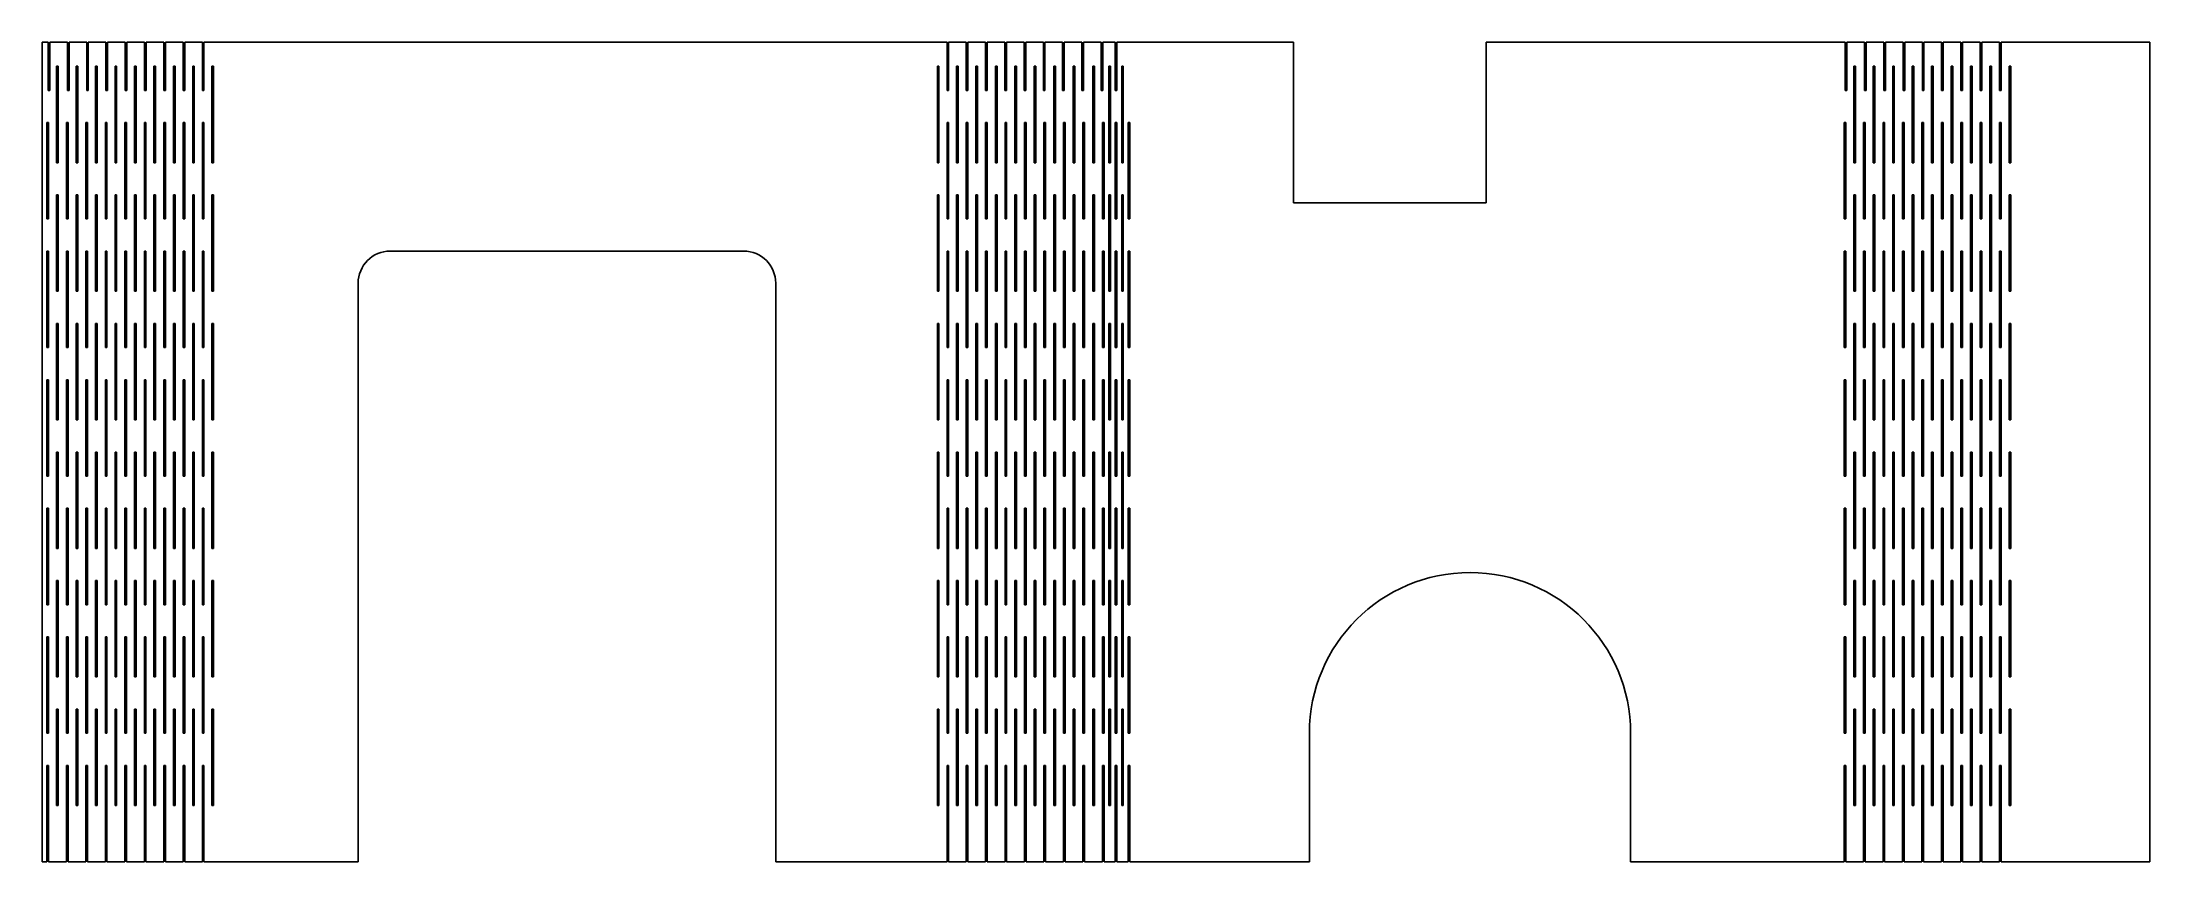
# Model space of a CAD drawing. Header units: millimetres. Extents: x -329 to 327, y -128 to 128.
import ezdxf

# ---------------------------------------------------------------- set-up
doc = ezdxf.new("R2010")
doc.units = ezdxf.units.MM

msp = doc.modelspace()

# ---------------------------------------------------------------- linework, layer by layer
at = {"color": 7, "linetype": 'Continuous', "lineweight": 25}
for p, q in [((-328.88, 127.5), (-328.88, -127.5)), ((-328.88, 127.5), (-327.01, 127.5)), ((-327.01, 127.5), (-327.01, 112.5)), ((-326.51, 127.5), (-326.51, 112.5)), ((-326.51, 127.5), (-321.01, 127.5)), ((-321.01, 127.5), (-321.01, 112.5)), ((-320.51, 127.5), (-320.51, 112.5)), ((-320.51, 127.5), (-315.01, 127.5)), ((-315.01, 127.5), (-315.01, 112.5)), ((-314.51, 127.5), (-314.51, 112.5)), ((-314.51, 127.5), (-309.01, 127.5)), ((-309.01, 127.5), (-309.01, 112.5)), ((-308.51, 127.5), (-308.51, 112.5)), ((-308.51, 127.5), (-303.01, 127.5)), ((-303.01, 127.5), (-303.01, 112.5)), ((-302.51, 127.5), (-302.51, 112.5)), ((-302.51, 127.5), (-297.01, 127.5)), ((-297.01, 127.5), (-297.01, 112.5)), ((-296.51, 127.5), (-296.51, 112.5)), ((-296.51, 127.5), (-291.01, 127.5)), ((-291.01, 127.5), (-291.01, 112.5)), ((-290.51, 127.5), (-290.51, 112.5)), ((-290.51, 127.5), (-285.01, 127.5)), ((-285.01, 127.5), (-285.01, 112.5)), ((-284.51, 127.5), (-284.51, 112.5)), ((-284.51, 127.5), (-279.01, 127.5)), ((-279.01, 127.5), (-279.01, 112.5)), ((-278.51, 127.5), (-278.51, 112.5)), ((-278.51, 127.5), (-47.2, 127.5)), ((-47.2, 127.5), (-47.2, 112.5)), ((-46.7, 127.5), (-46.7, 112.5)), ((-46.7, 127.5), (-41.2, 127.5)), ((-41.2, 127.5), (-41.2, 112.5)), ((-40.7, 127.5), (-40.7, 112.5)), ((-40.7, 127.5), (-35.2, 127.5)), ((-35.2, 127.5), (-35.2, 112.5)), ((-34.7, 127.5), (-34.7, 112.5)), ((-34.7, 127.5), (-29.2, 127.5)), ((-29.2, 127.5), (-29.2, 112.5)), ((-28.7, 127.5), (-28.7, 112.5)), ((-28.7, 127.5), (-23.2, 127.5)), ((-23.2, 127.5), (-23.2, 112.5)), ((-22.7, 127.5), (-22.7, 112.5)), ((-22.7, 127.5), (-17.2, 127.5)), ((-17.2, 127.5), (-17.2, 112.5)), ((-16.7, 127.5), (-16.7, 112.5)), ((-11.2, 127.5), (-16.7, 127.5)), ((-11.2, 127.5), (-11.2, 112.5)), ((-10.7, 127.5), (-10.7, 112.5)), ((-5.2, 127.5), (-10.7, 127.5)), ((-5.2, 127.5), (-5.2, 112.5)), ((-4.7, 127.5), (-4.7, 112.5)), ((0.8, 127.5), (-4.7, 127.5)), ((0.8, 127.5), (0.8, 112.5)), ((1.3, 127.5), (1.3, 112.5)), ((1.3, 127.5), (5.17, 127.5)), ((5.17, 112.5), (5.17, 127.5)), ((5.67, 112.5), (5.67, 127.5)), ((5.67, 127.5), (60.61, 127.5)), ((60.61, 127.5), (60.61, 77.5)), ((120.61, 127.5), (120.61, 77.5)), ((120.61, 127.5), (232.43, 127.5)), ((232.43, 127.5), (232.43, 112.5)), ((232.93, 127.5), (232.93, 112.5)), ((238.43, 127.5), (232.93, 127.5)), ((238.43, 127.5), (238.43, 112.5)), ((238.93, 127.5), (238.93, 112.5)), ((244.43, 127.5), (238.93, 127.5)), ((244.43, 127.5), (244.43, 112.5)), ((244.93, 127.5), (244.93, 112.5)), ((250.43, 127.5), (244.93, 127.5)), ((250.43, 127.5), (250.43, 112.5)), ((250.93, 127.5), (250.93, 112.5)), ((250.93, 127.5), (256.43, 127.5)), ((256.43, 127.5), (256.43, 112.5)), ((256.93, 127.5), (256.93, 112.5)), ((256.93, 127.5), (262.43, 127.5)), ((262.43, 127.5), (262.43, 112.5)), ((262.93, 127.5), (262.93, 112.5)), ((262.93, 127.5), (268.43, 127.5)), ((268.43, 127.5), (268.43, 112.5)), ((268.93, 127.5), (268.93, 112.5)), ((268.93, 127.5), (274.43, 127.5)), ((274.43, 127.5), (274.43, 112.5)), ((274.93, 127.5), (274.93, 112.5)), ((274.93, 127.5), (280.43, 127.5)), ((280.43, 127.5), (280.43, 112.5)), ((280.93, 127.5), (280.93, 112.5)), ((280.93, 127.5), (327.24, 127.5)), ((327.24, 127.5), (327.24, -127.5)), ((-324.38, 120), (-323.88, 120)), ((-324.38, 120), (-324.38, 90)), ((-323.88, 120), (-323.88, 90)), ((-318.32, 120), (-317.82, 120)), ((-318.32, 120), (-318.32, 90)), ((-317.82, 120), (-317.82, 90)), ((-312.26, 120), (-311.76, 120)), ((-312.26, 120), (-312.26, 90)), ((-311.76, 120), (-311.76, 90)), ((-306.2, 120), (-305.7, 120)), ((-306.2, 120), (-306.2, 90)), ((-305.7, 120), (-305.7, 90)), ((-300.14, 120), (-299.64, 120)), ((-300.14, 120), (-300.14, 90)), ((-299.64, 120), (-299.64, 90)), ((-294.07, 120), (-293.57, 120)), ((-294.07, 120), (-294.07, 90)), ((-293.57, 120), (-293.57, 90)), ((-288.01, 120), (-288.01, 90)), ((-288.01, 120), (-287.51, 120)), ((-287.51, 120), (-287.51, 90)), ((-282.01, 120), (-281.51, 120)), ((-282.01, 120), (-282.01, 90)), ((-281.51, 120), (-281.51, 90)), ((-276.01, 120), (-275.51, 120)), ((-276.01, 120), (-276.01, 90)), ((-275.51, 120), (-275.51, 90)), ((-50.2, 120), (-50.2, 90)), ((-49.7, 120), (-50.2, 120)), ((-49.7, 120), (-49.7, 90)), ((-44.2, 120), (-44.2, 90)), ((-43.7, 120), (-44.2, 120)), ((-43.7, 120), (-43.7, 90)), ((-38.2, 120), (-38.2, 90)), ((-37.7, 120), (-38.2, 120)), ((-37.7, 120), (-37.7, 90)), ((-31.64, 120), (-32.14, 120)), ((-32.14, 120), (-32.14, 90)), ((-31.64, 120), (-31.64, 90)), ((-25.58, 120), (-26.08, 120)), ((-26.08, 120), (-26.08, 90)), ((-25.58, 120), (-25.58, 90)), ((-19.52, 120), (-20.02, 120)), ((-20.02, 120), (-20.02, 90)), ((-19.52, 120), (-19.52, 90)), ((-13.45, 120), (-13.95, 120)), ((-13.95, 120), (-13.95, 90)), ((-13.45, 120), (-13.45, 90)), ((-7.39, 120), (-7.89, 120)), ((-7.89, 120), (-7.89, 90)), ((-7.39, 120), (-7.39, 90)), ((-1.33, 120), (-1.83, 120)), ((-1.83, 120), (-1.83, 90)), ((-1.33, 120), (-1.33, 90)), ((3.67, 120), (3.17, 120)), ((3.17, 120), (3.17, 90)), ((3.67, 120), (3.67, 90)), ((7.67, 120), (7.17, 120)), ((7.17, 120), (7.17, 90)), ((7.67, 120), (7.67, 90)), ((235.06, 120), (235.56, 120)), ((235.06, 120), (235.06, 90)), ((235.56, 120), (235.56, 90)), ((241.12, 120), (241.62, 120)), ((241.12, 120), (241.12, 90)), ((241.62, 120), (241.62, 90)), ((247.18, 120), (247.68, 120)), ((247.18, 120), (247.18, 90)), ((247.68, 120), (247.68, 90)), ((253.24, 120), (253.74, 120)), ((253.24, 120), (253.24, 90)), ((253.74, 120), (253.74, 90)), ((259.3, 120), (259.8, 120)), ((259.3, 120), (259.3, 90)), ((259.8, 120), (259.8, 90)), ((265.36, 120), (265.86, 120)), ((265.36, 120), (265.36, 90)), ((265.86, 120), (265.86, 90)), ((271.43, 120), (271.43, 90)), ((271.43, 120), (271.93, 120)), ((271.93, 120), (271.93, 90)), ((277.43, 120), (277.93, 120)), ((277.43, 120), (277.43, 90)), ((277.93, 120), (277.93, 90)), ((283.43, 120), (283.93, 120)), ((283.43, 120), (283.43, 90)), ((283.93, 120), (283.93, 90)), ((-327.01, 112.5), (-326.51, 112.5)), ((-321.01, 112.5), (-320.51, 112.5)), ((-315.01, 112.5), (-314.51, 112.5)), ((-309.01, 112.5), (-308.51, 112.5)), ((-303.01, 112.5), (-302.51, 112.5)), ((-297.01, 112.5), (-296.51, 112.5)), ((-291.01, 112.5), (-290.51, 112.5)), ((-285.01, 112.5), (-284.51, 112.5)), ((-279.01, 112.5), (-278.51, 112.5)), ((-46.7, 112.5), (-47.2, 112.5)), ((-40.7, 112.5), (-41.2, 112.5)), ((-34.7, 112.5), (-35.2, 112.5)), ((-28.7, 112.5), (-29.2, 112.5)), ((-22.7, 112.5), (-23.2, 112.5)), ((-16.7, 112.5), (-17.2, 112.5)), ((-10.7, 112.5), (-11.2, 112.5)), ((-4.7, 112.5), (-5.2, 112.5)), ((1.3, 112.5), (0.8, 112.5)), ((5.17, 112.5), (5.67, 112.5)), ((232.43, 112.5), (232.93, 112.5)), ((238.43, 112.5), (238.93, 112.5)), ((244.43, 112.5), (244.93, 112.5)), ((250.43, 112.5), (250.93, 112.5)), ((256.43, 112.5), (256.93, 112.5)), ((262.43, 112.5), (262.93, 112.5)), ((268.43, 112.5), (268.93, 112.5)), ((274.43, 112.5), (274.93, 112.5)), ((280.43, 112.5), (280.93, 112.5)), ((-327.38, 102.5), (-326.88, 102.5)), ((-327.38, 102.5), (-327.38, 72.5)), ((-326.88, 102.5), (-326.88, 72.5)), ((-321.32, 102.5), (-320.82, 102.5)), ((-321.32, 102.5), (-321.32, 72.5)), ((-320.82, 102.5), (-320.82, 72.5)), ((-315.26, 102.5), (-314.76, 102.5)), ((-315.26, 102.5), (-315.26, 72.5)), ((-314.76, 102.5), (-314.76, 72.5)), ((-309.2, 102.5), (-308.7, 102.5)), ((-309.2, 102.5), (-309.2, 72.5)), ((-308.7, 102.5), (-308.7, 72.5)), ((-303.14, 102.5), (-302.64, 102.5)), ((-303.14, 102.5), (-303.14, 72.5)), ((-302.64, 102.5), (-302.64, 72.5)), ((-297.07, 102.5), (-296.57, 102.5)), ((-297.07, 102.5), (-297.07, 72.5)), ((-296.57, 102.5), (-296.57, 72.5)), ((-291.01, 102.5), (-291.01, 72.5)), ((-291.01, 102.5), (-290.51, 102.5)), ((-290.51, 102.5), (-290.51, 72.5)), ((-285.01, 102.5), (-284.51, 102.5)), ((-285.01, 102.5), (-285.01, 72.5)), ((-284.51, 102.5), (-284.51, 72.5)), ((-279.01, 102.5), (-278.51, 102.5)), ((-279.01, 102.5), (-279.01, 72.5)), ((-278.51, 102.5), (-278.51, 72.5)), ((-46.7, 102.5), (-47.2, 102.5)), ((-47.2, 102.5), (-47.2, 72.5)), ((-46.7, 102.5), (-46.7, 72.5)), ((-40.7, 102.5), (-41.2, 102.5)), ((-41.2, 102.5), (-41.2, 72.5)), ((-40.7, 102.5), (-40.7, 72.5)), ((-35.2, 102.5), (-35.2, 72.5)), ((-34.7, 102.5), (-35.2, 102.5)), ((-34.7, 102.5), (-34.7, 72.5)), ((-28.64, 102.5), (-29.14, 102.5)), ((-29.14, 102.5), (-29.14, 72.5)), ((-28.64, 102.5), (-28.64, 72.5)), ((-22.58, 102.5), (-23.08, 102.5)), ((-23.08, 102.5), (-23.08, 72.5)), ((-22.58, 102.5), (-22.58, 72.5)), ((-16.52, 102.5), (-17.02, 102.5)), ((-17.02, 102.5), (-17.02, 72.5)), ((-16.52, 102.5), (-16.52, 72.5)), ((-10.45, 102.5), (-10.95, 102.5)), ((-10.95, 102.5), (-10.95, 72.5)), ((-10.45, 102.5), (-10.45, 72.5)), ((-4.39, 102.5), (-4.89, 102.5)), ((-4.89, 102.5), (-4.89, 72.5)), ((-4.39, 102.5), (-4.39, 72.5)), ((1.67, 102.5), (1.17, 102.5)), ((1.17, 102.5), (1.17, 72.5)), ((1.67, 102.5), (1.67, 72.5)), ((5.17, 102.5), (5.17, 72.5)), ((5.17, 102.5), (5.67, 102.5)), ((5.67, 102.5), (5.67, 72.5)), ((9.17, 102.5), (9.67, 102.5)), ((9.17, 102.5), (9.17, 72.5)), ((9.67, 102.5), (9.67, 72.5)), ((232.06, 102.5), (232.56, 102.5)), ((232.06, 102.5), (232.06, 72.5)), ((232.56, 102.5), (232.56, 72.5)), ((238.12, 102.5), (238.62, 102.5)), ((238.12, 102.5), (238.12, 72.5)), ((238.62, 102.5), (238.62, 72.5)), ((244.18, 102.5), (244.68, 102.5)), ((244.18, 102.5), (244.18, 72.5)), ((244.68, 102.5), (244.68, 72.5)), ((250.24, 102.5), (250.74, 102.5)), ((250.24, 102.5), (250.24, 72.5)), ((250.74, 102.5), (250.74, 72.5)), ((256.3, 102.5), (256.8, 102.5)), ((256.3, 102.5), (256.3, 72.5)), ((256.8, 102.5), (256.8, 72.5)), ((262.36, 102.5), (262.86, 102.5)), ((262.36, 102.5), (262.36, 72.5)), ((262.86, 102.5), (262.86, 72.5)), ((268.43, 102.5), (268.43, 72.5)), ((268.43, 102.5), (268.93, 102.5)), ((268.93, 102.5), (268.93, 72.5)), ((274.43, 102.5), (274.93, 102.5)), ((274.43, 102.5), (274.43, 72.5)), ((274.93, 102.5), (274.93, 72.5)), ((280.43, 102.5), (280.93, 102.5)), ((280.43, 102.5), (280.43, 72.5)), ((280.93, 102.5), (280.93, 72.5)), ((-324.38, 90), (-323.88, 90)), ((-318.32, 90), (-317.82, 90)), ((-312.26, 90), (-311.76, 90)), ((-306.2, 90), (-305.7, 90)), ((-300.14, 90), (-299.64, 90)), ((-294.07, 90), (-293.57, 90)), ((-288.01, 90), (-287.51, 90)), ((-282.01, 90), (-281.51, 90)), ((-276.01, 90), (-275.51, 90)), ((-49.7, 90), (-50.2, 90)), ((-43.7, 90), (-44.2, 90)), ((-37.7, 90), (-38.2, 90)), ((-31.64, 90), (-32.14, 90)), ((-25.58, 90), (-26.08, 90)), ((-19.52, 90), (-20.02, 90)), ((-13.45, 90), (-13.95, 90)), ((-7.39, 90), (-7.89, 90)), ((-1.33, 90), (-1.83, 90)), ((3.67, 90), (3.17, 90)), ((7.67, 90), (7.17, 90)), ((235.06, 90), (235.56, 90)), ((241.12, 90), (241.62, 90)), ((247.18, 90), (247.68, 90)), ((253.24, 90), (253.74, 90)), ((259.3, 90), (259.8, 90)), ((265.36, 90), (265.86, 90)), ((271.43, 90), (271.93, 90)), ((277.43, 90), (277.93, 90)), ((283.43, 90), (283.93, 90)), ((-324.38, 80), (-323.88, 80)), ((-324.38, 80), (-324.38, 50)), ((-323.88, 80), (-323.88, 50)), ((-318.32, 80), (-317.82, 80)), ((-318.32, 80), (-318.32, 50)), ((-317.82, 80), (-317.82, 50)), ((-312.26, 80), (-311.76, 80)), ((-312.26, 80), (-312.26, 50)), ((-311.76, 80), (-311.76, 50)), ((-306.2, 80), (-305.7, 80)), ((-306.2, 80), (-306.2, 50)), ((-305.7, 80), (-305.7, 50)), ((-300.14, 80), (-299.64, 80)), ((-300.14, 80), (-300.14, 50)), ((-299.64, 80), (-299.64, 50)), ((-294.07, 80), (-293.57, 80)), ((-294.07, 80), (-294.07, 50)), ((-293.57, 80), (-293.57, 50)), ((-288.01, 80), (-287.51, 80)), ((-288.01, 80), (-288.01, 50)), ((-287.51, 80), (-287.51, 50)), ((-282.01, 80), (-281.51, 80)), ((-282.01, 80), (-282.01, 50)), ((-281.51, 80), (-281.51, 50)), ((-276.01, 80), (-275.51, 80)), ((-276.01, 80), (-276.01, 50)), ((-275.51, 80), (-275.51, 50)), ((-50.2, 80), (-50.2, 50)), ((-49.7, 80), (-50.2, 80)), ((-49.7, 80), (-49.7, 50)), ((-44.2, 80), (-44.2, 50)), ((-43.7, 80), (-44.2, 80)), ((-43.7, 80), (-43.7, 50)), ((-38.2, 80), (-38.2, 50)), ((-37.7, 80), (-38.2, 80)), ((-37.7, 80), (-37.7, 50)), ((-31.64, 80), (-32.14, 80)), ((-32.14, 80), (-32.14, 50)), ((-31.64, 80), (-31.64, 50)), ((-25.58, 80), (-26.08, 80)), ((-26.08, 80), (-26.08, 50)), ((-25.58, 80), (-25.58, 50)), ((-19.52, 80), (-20.02, 80)), ((-20.02, 80), (-20.02, 50)), ((-19.52, 80), (-19.52, 50)), ((-13.45, 80), (-13.95, 80)), ((-13.95, 80), (-13.95, 50)), ((-13.45, 80), (-13.45, 50)), ((-7.39, 80), (-7.89, 80)), ((-7.89, 80), (-7.89, 50)), ((-7.39, 80), (-7.39, 50)), ((-1.33, 80), (-1.83, 80)), ((-1.83, 80), (-1.83, 50)), ((-1.33, 80), (-1.33, 50)), ((3.67, 80), (3.17, 80)), ((3.17, 80), (3.17, 50)), ((3.67, 80), (3.67, 50)), ((7.67, 80), (7.17, 80)), ((7.17, 80), (7.17, 50)), ((7.67, 80), (7.67, 50)), ((235.06, 80), (235.56, 80)), ((235.06, 80), (235.06, 50)), ((235.56, 80), (235.56, 50)), ((241.12, 80), (241.62, 80)), ((241.12, 80), (241.12, 50)), ((241.62, 80), (241.62, 50)), ((247.18, 80), (247.68, 80)), ((247.18, 80), (247.18, 50)), ((247.68, 80), (247.68, 50)), ((253.24, 80), (253.74, 80)), ((253.24, 80), (253.24, 50)), ((253.74, 80), (253.74, 50)), ((259.3, 80), (259.8, 80)), ((259.3, 80), (259.3, 50)), ((259.8, 80), (259.8, 50)), ((265.36, 80), (265.86, 80)), ((265.36, 80), (265.36, 50)), ((265.86, 80), (265.86, 50)), ((271.43, 80), (271.93, 80)), ((271.43, 80), (271.43, 50)), ((271.93, 80), (271.93, 50)), ((277.43, 80), (277.93, 80)), ((277.43, 80), (277.43, 50)), ((277.93, 80), (277.93, 50)), ((283.43, 80), (283.93, 80)), ((283.43, 80), (283.43, 50)), ((283.93, 80), (283.93, 50)), ((-327.38, 72.5), (-326.88, 72.5)), ((-321.32, 72.5), (-320.82, 72.5)), ((-315.26, 72.5), (-314.76, 72.5)), ((-309.2, 72.5), (-308.7, 72.5)), ((-303.14, 72.5), (-302.64, 72.5)), ((-297.07, 72.5), (-296.57, 72.5)), ((-291.01, 72.5), (-290.51, 72.5)), ((-285.01, 72.5), (-284.51, 72.5)), ((-279.01, 72.5), (-278.51, 72.5)), ((-46.7, 72.5), (-47.2, 72.5)), ((-40.7, 72.5), (-41.2, 72.5)), ((-34.7, 72.5), (-35.2, 72.5)), ((-28.64, 72.5), (-29.14, 72.5)), ((-22.58, 72.5), (-23.08, 72.5)), ((-16.52, 72.5), (-17.02, 72.5)), ((-10.45, 72.5), (-10.95, 72.5)), ((-4.39, 72.5), (-4.89, 72.5)), ((1.67, 72.5), (1.17, 72.5)), ((5.17, 72.5), (5.67, 72.5)), ((9.17, 72.5), (9.67, 72.5)), ((60.61, 77.5), (120.61, 77.5)), ((232.06, 72.5), (232.56, 72.5)), ((238.12, 72.5), (238.62, 72.5)), ((244.18, 72.5), (244.68, 72.5)), ((250.24, 72.5), (250.74, 72.5)), ((256.3, 72.5), (256.8, 72.5)), ((262.36, 72.5), (262.86, 72.5)), ((268.43, 72.5), (268.93, 72.5)), ((274.43, 72.5), (274.93, 72.5)), ((280.43, 72.5), (280.93, 72.5)), ((-327.38, 62.5), (-326.88, 62.5)), ((-327.38, 62.5), (-327.38, 32.5)), ((-326.88, 62.5), (-326.88, 32.5)), ((-321.32, 62.5), (-320.82, 62.5)), ((-321.32, 62.5), (-321.32, 32.5)), ((-320.82, 62.5), (-320.82, 32.5)), ((-315.26, 62.5), (-314.76, 62.5)), ((-315.26, 62.5), (-315.26, 32.5)), ((-314.76, 62.5), (-314.76, 32.5)), ((-309.2, 62.5), (-308.7, 62.5)), ((-309.2, 62.5), (-309.2, 32.5)), ((-308.7, 62.5), (-308.7, 32.5)), ((-303.14, 62.5), (-302.64, 62.5)), ((-303.14, 62.5), (-303.14, 32.5)), ((-302.64, 62.5), (-302.64, 32.5)), ((-297.07, 62.5), (-296.57, 62.5)), ((-297.07, 62.5), (-297.07, 32.5)), ((-296.57, 62.5), (-296.57, 32.5)), ((-291.01, 62.5), (-290.51, 62.5)), ((-291.01, 62.5), (-291.01, 32.5)), ((-290.51, 62.5), (-290.51, 32.5)), ((-285.01, 62.5), (-284.51, 62.5)), ((-285.01, 62.5), (-285.01, 32.5)), ((-284.51, 62.5), (-284.51, 32.5)), ((-279.01, 62.5), (-278.51, 62.5)), ((-279.01, 62.5), (-279.01, 32.5)), ((-278.51, 62.5), (-278.51, 32.5)), ((-220.51, 62.5), (-110.51, 62.5)), ((-46.7, 62.5), (-47.2, 62.5)), ((-47.2, 62.5), (-47.2, 32.5)), ((-46.7, 62.5), (-46.7, 32.5)), ((-40.7, 62.5), (-41.2, 62.5)), ((-41.2, 62.5), (-41.2, 32.5)), ((-40.7, 62.5), (-40.7, 32.5)), ((-34.7, 62.5), (-35.2, 62.5)), ((-35.2, 62.5), (-35.2, 32.5)), ((-34.7, 62.5), (-34.7, 32.5)), ((-28.64, 62.5), (-29.14, 62.5)), ((-29.14, 62.5), (-29.14, 32.5)), ((-28.64, 62.5), (-28.64, 32.5)), ((-22.58, 62.5), (-23.08, 62.5)), ((-23.08, 62.5), (-23.08, 32.5)), ((-22.58, 62.5), (-22.58, 32.5)), ((-16.52, 62.5), (-17.02, 62.5)), ((-17.02, 62.5), (-17.02, 32.5)), ((-16.52, 62.5), (-16.52, 32.5)), ((-10.45, 62.5), (-10.95, 62.5)), ((-10.95, 62.5), (-10.95, 32.5)), ((-10.45, 62.5), (-10.45, 32.5)), ((-4.39, 62.5), (-4.89, 62.5)), ((-4.89, 62.5), (-4.89, 32.5)), ((-4.39, 62.5), (-4.39, 32.5)), ((1.67, 62.5), (1.17, 62.5)), ((1.17, 62.5), (1.17, 32.5)), ((1.67, 62.5), (1.67, 32.5)), ((5.17, 62.5), (5.67, 62.5)), ((5.17, 62.5), (5.17, 32.5)), ((5.67, 62.5), (5.67, 32.5)), ((9.17, 62.5), (9.67, 62.5)), ((9.17, 62.5), (9.17, 32.5)), ((9.67, 62.5), (9.67, 32.5)), ((232.06, 62.5), (232.56, 62.5)), ((232.06, 62.5), (232.06, 32.5)), ((232.56, 62.5), (232.56, 32.5)), ((238.12, 62.5), (238.62, 62.5)), ((238.12, 62.5), (238.12, 32.5)), ((238.62, 62.5), (238.62, 32.5)), ((244.18, 62.5), (244.68, 62.5)), ((244.18, 62.5), (244.18, 32.5)), ((244.68, 62.5), (244.68, 32.5)), ((250.24, 62.5), (250.74, 62.5)), ((250.24, 62.5), (250.24, 32.5)), ((250.74, 62.5), (250.74, 32.5)), ((256.3, 62.5), (256.8, 62.5)), ((256.3, 62.5), (256.3, 32.5)), ((256.8, 62.5), (256.8, 32.5)), ((262.36, 62.5), (262.86, 62.5)), ((262.36, 62.5), (262.36, 32.5)), ((262.86, 62.5), (262.86, 32.5)), ((268.43, 62.5), (268.93, 62.5)), ((268.43, 62.5), (268.43, 32.5)), ((268.93, 62.5), (268.93, 32.5)), ((274.43, 62.5), (274.93, 62.5)), ((274.43, 62.5), (274.43, 32.5)), ((274.93, 62.5), (274.93, 32.5)), ((280.43, 62.5), (280.93, 62.5)), ((280.43, 62.5), (280.43, 32.5)), ((280.93, 62.5), (280.93, 32.5)), ((-230.51, 52.5), (-230.51, -127.5)), ((-100.51, 52.5), (-100.51, -127.5)), ((-324.38, 50), (-323.88, 50)), ((-318.32, 50), (-317.82, 50)), ((-312.26, 50), (-311.76, 50)), ((-306.2, 50), (-305.7, 50)), ((-300.14, 50), (-299.64, 50)), ((-294.07, 50), (-293.57, 50)), ((-288.01, 50), (-287.51, 50)), ((-282.01, 50), (-281.51, 50)), ((-276.01, 50), (-275.51, 50)), ((-49.7, 50), (-50.2, 50)), ((-43.7, 50), (-44.2, 50)), ((-37.7, 50), (-38.2, 50)), ((-31.64, 50), (-32.14, 50)), ((-25.58, 50), (-26.08, 50)), ((-19.52, 50), (-20.02, 50)), ((-13.45, 50), (-13.95, 50)), ((-7.39, 50), (-7.89, 50)), ((-1.33, 50), (-1.83, 50)), ((3.67, 50), (3.17, 50)), ((7.67, 50), (7.17, 50)), ((235.06, 50), (235.56, 50)), ((241.12, 50), (241.62, 50)), ((247.18, 50), (247.68, 50)), ((253.24, 50), (253.74, 50)), ((259.3, 50), (259.8, 50)), ((265.36, 50), (265.86, 50)), ((271.43, 50), (271.93, 50)), ((277.43, 50), (277.93, 50)), ((283.43, 50), (283.93, 50)), ((-324.38, 40), (-323.88, 40)), ((-324.38, 40), (-324.38, 10)), ((-323.88, 40), (-323.88, 10)), ((-318.32, 40), (-317.82, 40)), ((-318.32, 40), (-318.32, 10)), ((-317.82, 40), (-317.82, 10)), ((-312.26, 40), (-311.76, 40)), ((-312.26, 40), (-312.26, 10)), ((-311.76, 40), (-311.76, 10)), ((-306.2, 40), (-305.7, 40)), ((-306.2, 40), (-306.2, 10)), ((-305.7, 40), (-305.7, 10)), ((-300.14, 40), (-299.64, 40)), ((-300.14, 40), (-300.14, 10)), ((-299.64, 40), (-299.64, 10)), ((-294.07, 40), (-293.57, 40)), ((-294.07, 40), (-294.07, 10)), ((-293.57, 40), (-293.57, 10)), ((-288.01, 40), (-287.51, 40)), ((-288.01, 40), (-288.01, 10)), ((-287.51, 40), (-287.51, 10)), ((-282.01, 40), (-281.51, 40)), ((-282.01, 40), (-282.01, 10)), ((-281.51, 40), (-281.51, 10)), ((-276.01, 40), (-275.51, 40)), ((-276.01, 40), (-276.01, 10)), ((-275.51, 40), (-275.51, 10)), ((-50.2, 40), (-50.2, 10)), ((-49.7, 40), (-50.2, 40)), ((-49.7, 40), (-49.7, 10)), ((-44.2, 40), (-44.2, 10)), ((-43.7, 40), (-44.2, 40)), ((-43.7, 40), (-43.7, 10)), ((-38.2, 40), (-38.2, 10)), ((-37.7, 40), (-38.2, 40)), ((-37.7, 40), (-37.7, 10)), ((-31.64, 40), (-32.14, 40)), ((-32.14, 40), (-32.14, 10)), ((-31.64, 40), (-31.64, 10)), ((-25.58, 40), (-26.08, 40)), ((-26.08, 40), (-26.08, 10)), ((-25.58, 40), (-25.58, 10)), ((-19.52, 40), (-20.02, 40)), ((-20.02, 40), (-20.02, 10)), ((-19.52, 40), (-19.52, 10)), ((-13.45, 40), (-13.95, 40)), ((-13.95, 40), (-13.95, 10)), ((-13.45, 40), (-13.45, 10)), ((-7.39, 40), (-7.89, 40)), ((-7.89, 40), (-7.89, 10)), ((-7.39, 40), (-7.39, 10)), ((-1.33, 40), (-1.83, 40)), ((-1.83, 40), (-1.83, 10)), ((-1.33, 40), (-1.33, 10)), ((3.67, 40), (3.17, 40)), ((3.17, 40), (3.17, 10)), ((3.67, 40), (3.67, 10)), ((7.67, 40), (7.17, 40)), ((7.17, 40), (7.17, 10)), ((7.67, 40), (7.67, 10)), ((235.06, 40), (235.56, 40)), ((235.06, 40), (235.06, 10)), ((235.56, 40), (235.56, 10)), ((241.12, 40), (241.62, 40)), ((241.12, 40), (241.12, 10)), ((241.62, 40), (241.62, 10)), ((247.18, 40), (247.68, 40)), ((247.18, 40), (247.18, 10)), ((247.68, 40), (247.68, 10)), ((253.24, 40), (253.74, 40)), ((253.24, 40), (253.24, 10)), ((253.74, 40), (253.74, 10)), ((259.3, 40), (259.8, 40)), ((259.3, 40), (259.3, 10)), ((259.8, 40), (259.8, 10)), ((265.36, 40), (265.86, 40)), ((265.36, 40), (265.36, 10)), ((265.86, 40), (265.86, 10)), ((271.43, 40), (271.93, 40)), ((271.43, 40), (271.43, 10)), ((271.93, 40), (271.93, 10)), ((277.43, 40), (277.93, 40)), ((277.43, 40), (277.43, 10)), ((277.93, 40), (277.93, 10)), ((283.43, 40), (283.93, 40)), ((283.43, 40), (283.43, 10)), ((283.93, 40), (283.93, 10)), ((-327.38, 32.5), (-326.88, 32.5)), ((-321.32, 32.5), (-320.82, 32.5)), ((-315.26, 32.5), (-314.76, 32.5)), ((-309.2, 32.5), (-308.7, 32.5)), ((-303.14, 32.5), (-302.64, 32.5)), ((-297.07, 32.5), (-296.57, 32.5)), ((-291.01, 32.5), (-290.51, 32.5)), ((-285.01, 32.5), (-284.51, 32.5)), ((-279.01, 32.5), (-278.51, 32.5)), ((-46.7, 32.5), (-47.2, 32.5)), ((-40.7, 32.5), (-41.2, 32.5)), ((-34.7, 32.5), (-35.2, 32.5)), ((-28.64, 32.5), (-29.14, 32.5)), ((-22.58, 32.5), (-23.08, 32.5)), ((-16.52, 32.5), (-17.02, 32.5)), ((-10.45, 32.5), (-10.95, 32.5)), ((-4.39, 32.5), (-4.89, 32.5)), ((1.67, 32.5), (1.17, 32.5)), ((5.17, 32.5), (5.67, 32.5)), ((9.17, 32.5), (9.67, 32.5)), ((232.06, 32.5), (232.56, 32.5)), ((238.12, 32.5), (238.62, 32.5)), ((244.18, 32.5), (244.68, 32.5)), ((250.24, 32.5), (250.74, 32.5)), ((256.3, 32.5), (256.8, 32.5)), ((262.36, 32.5), (262.86, 32.5)), ((268.43, 32.5), (268.93, 32.5)), ((274.43, 32.5), (274.93, 32.5)), ((280.43, 32.5), (280.93, 32.5)), ((-327.38, 22.5), (-326.88, 22.5)), ((-327.38, 22.5), (-327.38, -7.5)), ((-326.88, 22.5), (-326.88, -7.5)), ((-321.32, 22.5), (-320.82, 22.5)), ((-321.32, 22.5), (-321.32, -7.5)), ((-320.82, 22.5), (-320.82, -7.5)), ((-315.26, 22.5), (-314.76, 22.5)), ((-315.26, 22.5), (-315.26, -7.5)), ((-314.76, 22.5), (-314.76, -7.5)), ((-309.2, 22.5), (-308.7, 22.5)), ((-309.2, 22.5), (-309.2, -7.5)), ((-308.7, 22.5), (-308.7, -7.5)), ((-303.14, 22.5), (-302.64, 22.5)), ((-303.14, 22.5), (-303.14, -7.5)), ((-302.64, 22.5), (-302.64, -7.5)), ((-297.07, 22.5), (-296.57, 22.5)), ((-297.07, 22.5), (-297.07, -7.5)), ((-296.57, 22.5), (-296.57, -7.5)), ((-291.01, 22.5), (-290.51, 22.5)), ((-291.01, 22.5), (-291.01, -7.5)), ((-290.51, 22.5), (-290.51, -7.5)), ((-285.01, 22.5), (-284.51, 22.5)), ((-285.01, 22.5), (-285.01, -7.5)), ((-284.51, 22.5), (-284.51, -7.5)), ((-279.01, 22.5), (-278.51, 22.5)), ((-279.01, 22.5), (-279.01, -7.5)), ((-278.51, 22.5), (-278.51, -7.5)), ((-46.7, 22.5), (-47.2, 22.5)), ((-47.2, 22.5), (-47.2, -7.5)), ((-46.7, 22.5), (-46.7, -7.5)), ((-40.7, 22.5), (-41.2, 22.5)), ((-41.2, 22.5), (-41.2, -7.5)), ((-40.7, 22.5), (-40.7, -7.5)), ((-34.7, 22.5), (-35.2, 22.5)), ((-35.2, 22.5), (-35.2, -7.5)), ((-34.7, 22.5), (-34.7, -7.5)), ((-28.64, 22.5), (-29.14, 22.5)), ((-29.14, 22.5), (-29.14, -7.5)), ((-28.64, 22.5), (-28.64, -7.5)), ((-22.58, 22.5), (-23.08, 22.5)), ((-23.08, 22.5), (-23.08, -7.5)), ((-22.58, 22.5), (-22.58, -7.5)), ((-16.52, 22.5), (-17.02, 22.5)), ((-17.02, 22.5), (-17.02, -7.5)), ((-16.52, 22.5), (-16.52, -7.5)), ((-10.45, 22.5), (-10.95, 22.5)), ((-10.95, 22.5), (-10.95, -7.5)), ((-10.45, 22.5), (-10.45, -7.5)), ((-4.39, 22.5), (-4.89, 22.5)), ((-4.89, 22.5), (-4.89, -7.5)), ((-4.39, 22.5), (-4.39, -7.5)), ((1.67, 22.5), (1.17, 22.5)), ((1.17, 22.5), (1.17, -7.5)), ((1.67, 22.5), (1.67, -7.5)), ((5.17, 22.5), (5.67, 22.5)), ((5.17, 22.5), (5.17, -7.5)), ((5.67, 22.5), (5.67, -7.5)), ((9.17, 22.5), (9.67, 22.5)), ((9.17, 22.5), (9.17, -7.5)), ((9.67, 22.5), (9.67, -7.5)), ((232.06, 22.5), (232.56, 22.5)), ((232.06, 22.5), (232.06, -7.5)), ((232.56, 22.5), (232.56, -7.5)), ((238.12, 22.5), (238.62, 22.5)), ((238.12, 22.5), (238.12, -7.5)), ((238.62, 22.5), (238.62, -7.5)), ((244.18, 22.5), (244.68, 22.5)), ((244.18, 22.5), (244.18, -7.5)), ((244.68, 22.5), (244.68, -7.5)), ((250.24, 22.5), (250.74, 22.5)), ((250.24, 22.5), (250.24, -7.5)), ((250.74, 22.5), (250.74, -7.5)), ((256.3, 22.5), (256.8, 22.5)), ((256.3, 22.5), (256.3, -7.5)), ((256.8, 22.5), (256.8, -7.5)), ((262.36, 22.5), (262.86, 22.5)), ((262.36, 22.5), (262.36, -7.5)), ((262.86, 22.5), (262.86, -7.5)), ((268.43, 22.5), (268.93, 22.5)), ((268.43, 22.5), (268.43, -7.5)), ((268.93, 22.5), (268.93, -7.5)), ((274.43, 22.5), (274.93, 22.5)), ((274.43, 22.5), (274.43, -7.5)), ((274.93, 22.5), (274.93, -7.5)), ((280.43, 22.5), (280.93, 22.5)), ((280.43, 22.5), (280.43, -7.5)), ((280.93, 22.5), (280.93, -7.5)), ((-324.38, 10), (-323.88, 10)), ((-318.32, 10), (-317.82, 10)), ((-312.26, 10), (-311.76, 10)), ((-306.2, 10), (-305.7, 10)), ((-300.14, 10), (-299.64, 10)), ((-294.07, 10), (-293.57, 10)), ((-288.01, 10), (-287.51, 10)), ((-282.01, 10), (-281.51, 10)), ((-276.01, 10), (-275.51, 10)), ((-49.7, 10), (-50.2, 10)), ((-43.7, 10), (-44.2, 10)), ((-37.7, 10), (-38.2, 10)), ((-31.64, 10), (-32.14, 10)), ((-25.58, 10), (-26.08, 10)), ((-19.52, 10), (-20.02, 10)), ((-13.45, 10), (-13.95, 10)), ((-7.39, 10), (-7.89, 10)), ((-1.33, 10), (-1.83, 10)), ((3.67, 10), (3.17, 10)), ((7.67, 10), (7.17, 10)), ((235.06, 10), (235.56, 10)), ((241.12, 10), (241.62, 10)), ((247.18, 10), (247.68, 10)), ((253.24, 10), (253.74, 10)), ((259.3, 10), (259.8, 10)), ((265.36, 10), (265.86, 10)), ((271.43, 10), (271.93, 10)), ((277.43, 10), (277.93, 10)), ((283.43, 10), (283.93, 10)), ((-324.38, 0), (-323.88, 0)), ((-324.38, 0), (-324.38, -30)), ((-323.88, 0), (-323.88, -30)), ((-318.32, 0), (-317.82, 0)), ((-318.32, 0), (-318.32, -30)), ((-317.82, 0), (-317.82, -30)), ((-312.26, 0), (-311.76, 0)), ((-312.26, 0), (-312.26, -30)), ((-311.76, 0), (-311.76, -30)), ((-306.2, 0), (-305.7, 0)), ((-306.2, 0), (-306.2, -30)), ((-305.7, 0), (-305.7, -30)), ((-300.14, 0), (-299.64, 0)), ((-300.14, 0), (-300.14, -30)), ((-299.64, 0), (-299.64, -30)), ((-294.07, 0), (-293.57, 0)), ((-294.07, 0), (-294.07, -30)), ((-293.57, 0), (-293.57, -30)), ((-288.01, 0), (-287.51, 0)), ((-288.01, 0), (-288.01, -30)), ((-287.51, 0), (-287.51, -30)), ((-282.01, 0), (-281.51, 0)), ((-282.01, 0), (-282.01, -30)), ((-281.51, 0), (-281.51, -30)), ((-276.01, 0), (-275.51, 0)), ((-276.01, 0), (-276.01, -30)), ((-275.51, 0), (-275.51, -30)), ((-50.2, 0), (-50.2, -30)), ((-49.7, 0), (-50.2, 0)), ((-49.7, 0), (-49.7, -30)), ((-44.2, 0), (-44.2, -30)), ((-43.7, 0), (-44.2, 0)), ((-43.7, 0), (-43.7, -30)), ((-38.2, 0), (-38.2, -30)), ((-37.7, 0), (-38.2, 0)), ((-37.7, 0), (-37.7, -30)), ((-31.64, 0), (-32.14, 0)), ((-32.14, 0), (-32.14, -30)), ((-31.64, 0), (-31.64, -30)), ((-25.58, 0), (-26.08, 0)), ((-26.08, 0), (-26.08, -30)), ((-25.58, 0), (-25.58, -30)), ((-19.52, 0), (-20.02, 0)), ((-20.02, 0), (-20.02, -30)), ((-19.52, 0), (-19.52, -30)), ((-13.45, 0), (-13.95, 0)), ((-13.95, 0), (-13.95, -30)), ((-13.45, 0), (-13.45, -30)), ((-7.39, 0), (-7.89, 0)), ((-7.89, 0), (-7.89, -30)), ((-7.39, 0), (-7.39, -30)), ((-1.33, 0), (-1.83, 0)), ((-1.83, 0), (-1.83, -30)), ((-1.33, 0), (-1.33, -30)), ((3.67, 0), (3.17, 0)), ((3.17, 0), (3.17, -30)), ((3.67, 0), (3.67, -30)), ((7.67, 0), (7.17, 0)), ((7.17, 0), (7.17, -30)), ((7.67, 0), (7.67, -30)), ((235.06, 0), (235.56, 0)), ((235.06, 0), (235.06, -30)), ((235.56, 0), (235.56, -30)), ((241.12, 0), (241.62, 0)), ((241.12, 0), (241.12, -30)), ((241.62, 0), (241.62, -30)), ((247.18, 0), (247.68, 0)), ((247.18, 0), (247.18, -30)), ((247.68, 0), (247.68, -30)), ((253.24, 0), (253.74, 0)), ((253.24, 0), (253.24, -30)), ((253.74, 0), (253.74, -30)), ((259.3, 0), (259.8, 0)), ((259.3, 0), (259.3, -30)), ((259.8, 0), (259.8, -30)), ((265.36, 0), (265.86, 0)), ((265.36, 0), (265.36, -30)), ((265.86, 0), (265.86, -30)), ((271.43, 0), (271.93, 0)), ((271.43, 0), (271.43, -30)), ((271.93, 0), (271.93, -30)), ((277.43, 0), (277.93, 0)), ((277.43, 0), (277.43, -30)), ((277.93, 0), (277.93, -30)), ((283.43, 0), (283.93, 0)), ((283.43, 0), (283.43, -30)), ((283.93, 0), (283.93, -30)), ((-327.38, -7.5), (-326.88, -7.5)), ((-321.32, -7.5), (-320.82, -7.5)), ((-315.26, -7.5), (-314.76, -7.5)), ((-309.2, -7.5), (-308.7, -7.5)), ((-303.14, -7.5), (-302.64, -7.5)), ((-297.07, -7.5), (-296.57, -7.5)), ((-291.01, -7.5), (-290.51, -7.5)), ((-285.01, -7.5), (-284.51, -7.5)), ((-279.01, -7.5), (-278.51, -7.5)), ((-46.7, -7.5), (-47.2, -7.5)), ((-40.7, -7.5), (-41.2, -7.5)), ((-34.7, -7.5), (-35.2, -7.5)), ((-28.64, -7.5), (-29.14, -7.5)), ((-22.58, -7.5), (-23.08, -7.5)), ((-16.52, -7.5), (-17.02, -7.5)), ((-10.45, -7.5), (-10.95, -7.5)), ((-4.39, -7.5), (-4.89, -7.5)), ((1.67, -7.5), (1.17, -7.5)), ((5.17, -7.5), (5.67, -7.5)), ((9.17, -7.5), (9.67, -7.5)), ((232.06, -7.5), (232.56, -7.5)), ((238.12, -7.5), (238.62, -7.5)), ((244.18, -7.5), (244.68, -7.5)), ((250.24, -7.5), (250.74, -7.5)), ((256.3, -7.5), (256.8, -7.5)), ((262.36, -7.5), (262.86, -7.5)), ((268.43, -7.5), (268.93, -7.5)), ((274.43, -7.5), (274.93, -7.5)), ((280.43, -7.5), (280.93, -7.5)), ((-327.38, -17.5), (-326.88, -17.5)), ((-327.38, -17.5), (-327.38, -47.5)), ((-326.88, -17.5), (-326.88, -47.5)), ((-321.32, -17.5), (-320.82, -17.5)), ((-321.32, -17.5), (-321.32, -47.5)), ((-320.82, -17.5), (-320.82, -47.5)), ((-315.26, -17.5), (-314.76, -17.5)), ((-315.26, -17.5), (-315.26, -47.5)), ((-314.76, -17.5), (-314.76, -47.5)), ((-309.2, -17.5), (-308.7, -17.5)), ((-309.2, -17.5), (-309.2, -47.5)), ((-308.7, -17.5), (-308.7, -47.5)), ((-303.14, -17.5), (-302.64, -17.5)), ((-303.14, -17.5), (-303.14, -47.5)), ((-302.64, -17.5), (-302.64, -47.5)), ((-297.07, -17.5), (-296.57, -17.5)), ((-297.07, -17.5), (-297.07, -47.5)), ((-296.57, -17.5), (-296.57, -47.5)), ((-291.01, -17.5), (-290.51, -17.5)), ((-291.01, -17.5), (-291.01, -47.5)), ((-290.51, -17.5), (-290.51, -47.5)), ((-285.01, -17.5), (-284.51, -17.5)), ((-285.01, -17.5), (-285.01, -47.5)), ((-284.51, -17.5), (-284.51, -47.5)), ((-279.01, -17.5), (-278.51, -17.5)), ((-279.01, -17.5), (-279.01, -47.5)), ((-278.51, -17.5), (-278.51, -47.5)), ((-46.7, -17.5), (-47.2, -17.5)), ((-47.2, -17.5), (-47.2, -47.5)), ((-46.7, -17.5), (-46.7, -47.5)), ((-40.7, -17.5), (-41.2, -17.5)), ((-41.2, -17.5), (-41.2, -47.5)), ((-40.7, -17.5), (-40.7, -47.5)), ((-34.7, -17.5), (-35.2, -17.5)), ((-35.2, -17.5), (-35.2, -47.5)), ((-34.7, -17.5), (-34.7, -47.5)), ((-28.64, -17.5), (-29.14, -17.5)), ((-29.14, -17.5), (-29.14, -47.5)), ((-28.64, -17.5), (-28.64, -47.5)), ((-22.58, -17.5), (-23.08, -17.5)), ((-23.08, -17.5), (-23.08, -47.5)), ((-22.58, -17.5), (-22.58, -47.5)), ((-16.52, -17.5), (-17.02, -17.5)), ((-17.02, -17.5), (-17.02, -47.5)), ((-16.52, -17.5), (-16.52, -47.5)), ((-10.45, -17.5), (-10.95, -17.5)), ((-10.95, -17.5), (-10.95, -47.5)), ((-10.45, -17.5), (-10.45, -47.5)), ((-4.39, -17.5), (-4.89, -17.5)), ((-4.89, -17.5), (-4.89, -47.5)), ((-4.39, -17.5), (-4.39, -47.5)), ((1.67, -17.5), (1.17, -17.5)), ((1.17, -17.5), (1.17, -47.5)), ((1.67, -17.5), (1.67, -47.5)), ((5.17, -17.5), (5.67, -17.5)), ((5.17, -17.5), (5.17, -47.5)), ((5.67, -17.5), (5.67, -47.5)), ((9.17, -17.5), (9.67, -17.5)), ((9.17, -17.5), (9.17, -47.5)), ((9.67, -17.5), (9.67, -47.5)), ((232.06, -17.5), (232.56, -17.5)), ((232.06, -17.5), (232.06, -47.5)), ((232.56, -17.5), (232.56, -47.5)), ((238.12, -17.5), (238.62, -17.5)), ((238.12, -17.5), (238.12, -47.5)), ((238.62, -17.5), (238.62, -47.5)), ((244.18, -17.5), (244.68, -17.5)), ((244.18, -17.5), (244.18, -47.5)), ((244.68, -17.5), (244.68, -47.5)), ((250.24, -17.5), (250.74, -17.5)), ((250.24, -17.5), (250.24, -47.5)), ((250.74, -17.5), (250.74, -47.5)), ((256.3, -17.5), (256.8, -17.5)), ((256.3, -17.5), (256.3, -47.5)), ((256.8, -17.5), (256.8, -47.5)), ((262.36, -17.5), (262.86, -17.5)), ((262.36, -17.5), (262.36, -47.5)), ((262.86, -17.5), (262.86, -47.5)), ((268.43, -17.5), (268.93, -17.5)), ((268.43, -17.5), (268.43, -47.5)), ((268.93, -17.5), (268.93, -47.5)), ((274.43, -17.5), (274.93, -17.5)), ((274.43, -17.5), (274.43, -47.5)), ((274.93, -17.5), (274.93, -47.5)), ((280.43, -17.5), (280.93, -17.5)), ((280.43, -17.5), (280.43, -47.5)), ((280.93, -17.5), (280.93, -47.5)), ((-324.38, -30), (-323.88, -30)), ((-318.32, -30), (-317.82, -30)), ((-312.26, -30), (-311.76, -30)), ((-306.2, -30), (-305.7, -30)), ((-300.14, -30), (-299.64, -30)), ((-294.07, -30), (-293.57, -30)), ((-288.01, -30), (-287.51, -30)), ((-282.01, -30), (-281.51, -30)), ((-276.01, -30), (-275.51, -30)), ((-49.7, -30), (-50.2, -30)), ((-43.7, -30), (-44.2, -30)), ((-37.7, -30), (-38.2, -30)), ((-31.64, -30), (-32.14, -30)), ((-25.58, -30), (-26.08, -30)), ((-19.52, -30), (-20.02, -30)), ((-13.45, -30), (-13.95, -30)), ((-7.39, -30), (-7.89, -30)), ((-1.33, -30), (-1.83, -30)), ((3.67, -30), (3.17, -30)), ((7.67, -30), (7.17, -30)), ((235.06, -30), (235.56, -30)), ((241.12, -30), (241.62, -30)), ((247.18, -30), (247.68, -30)), ((253.24, -30), (253.74, -30)), ((259.3, -30), (259.8, -30)), ((265.36, -30), (265.86, -30)), ((271.43, -30), (271.93, -30)), ((277.43, -30), (277.93, -30)), ((283.43, -30), (283.93, -30)), ((-324.38, -40), (-323.88, -40)), ((-324.38, -40), (-324.38, -70)), ((-323.88, -40), (-323.88, -70)), ((-318.32, -40), (-317.82, -40)), ((-318.32, -40), (-318.32, -70)), ((-317.82, -40), (-317.82, -70)), ((-312.26, -40), (-311.76, -40)), ((-312.26, -40), (-312.26, -70)), ((-311.76, -40), (-311.76, -70)), ((-306.2, -40), (-305.7, -40)), ((-306.2, -40), (-306.2, -70)), ((-305.7, -40), (-305.7, -70)), ((-300.14, -40), (-299.64, -40)), ((-300.14, -40), (-300.14, -70)), ((-299.64, -40), (-299.64, -70)), ((-294.07, -40), (-293.57, -40)), ((-294.07, -40), (-294.07, -70)), ((-293.57, -40), (-293.57, -70)), ((-288.01, -40), (-287.51, -40)), ((-288.01, -40), (-288.01, -70)), ((-287.51, -40), (-287.51, -70)), ((-282.01, -40), (-281.51, -40)), ((-282.01, -40), (-282.01, -70)), ((-281.51, -40), (-281.51, -70)), ((-276.01, -40), (-275.51, -40)), ((-276.01, -40), (-276.01, -70)), ((-275.51, -40), (-275.51, -70)), ((-50.2, -40), (-50.2, -70)), ((-49.7, -40), (-50.2, -40)), ((-49.7, -40), (-49.7, -70)), ((-44.2, -40), (-44.2, -70)), ((-43.7, -40), (-44.2, -40)), ((-43.7, -40), (-43.7, -70)), ((-38.2, -40), (-38.2, -70)), ((-37.7, -40), (-38.2, -40)), ((-37.7, -40), (-37.7, -70)), ((-31.64, -40), (-32.14, -40)), ((-32.14, -40), (-32.14, -70)), ((-31.64, -40), (-31.64, -70)), ((-25.58, -40), (-26.08, -40)), ((-26.08, -40), (-26.08, -70)), ((-25.58, -40), (-25.58, -70)), ((-19.52, -40), (-20.02, -40)), ((-20.02, -40), (-20.02, -70)), ((-19.52, -40), (-19.52, -70)), ((-13.45, -40), (-13.95, -40)), ((-13.95, -40), (-13.95, -70)), ((-13.45, -40), (-13.45, -70)), ((-7.39, -40), (-7.89, -40)), ((-7.89, -40), (-7.89, -70)), ((-7.39, -40), (-7.39, -70)), ((-1.33, -40), (-1.83, -40)), ((-1.83, -40), (-1.83, -70)), ((-1.33, -40), (-1.33, -70)), ((3.67, -40), (3.17, -40)), ((3.17, -40), (3.17, -70)), ((3.67, -40), (3.67, -70)), ((7.67, -40), (7.17, -40)), ((7.17, -40), (7.17, -70)), ((7.67, -40), (7.67, -70)), ((235.06, -40), (235.56, -40)), ((235.06, -40), (235.06, -70)), ((235.56, -40), (235.56, -70)), ((241.12, -40), (241.62, -40)), ((241.12, -40), (241.12, -70)), ((241.62, -40), (241.62, -70)), ((247.18, -40), (247.68, -40)), ((247.18, -40), (247.18, -70)), ((247.68, -40), (247.68, -70)), ((253.24, -40), (253.74, -40)), ((253.24, -40), (253.24, -70)), ((253.74, -40), (253.74, -70)), ((259.3, -40), (259.8, -40)), ((259.3, -40), (259.3, -70)), ((259.8, -40), (259.8, -70)), ((265.36, -40), (265.86, -40)), ((265.36, -40), (265.36, -70)), ((265.86, -40), (265.86, -70)), ((271.43, -40), (271.93, -40)), ((271.43, -40), (271.43, -70)), ((271.93, -40), (271.93, -70)), ((277.43, -40), (277.93, -40)), ((277.43, -40), (277.43, -70)), ((277.93, -40), (277.93, -70)), ((283.43, -40), (283.93, -40)), ((283.43, -40), (283.43, -70)), ((283.93, -40), (283.93, -70)), ((-327.38, -47.5), (-326.88, -47.5)), ((-321.32, -47.5), (-320.82, -47.5)), ((-315.26, -47.5), (-314.76, -47.5)), ((-309.2, -47.5), (-308.7, -47.5)), ((-303.14, -47.5), (-302.64, -47.5)), ((-297.07, -47.5), (-296.57, -47.5)), ((-291.01, -47.5), (-290.51, -47.5)), ((-285.01, -47.5), (-284.51, -47.5)), ((-279.01, -47.5), (-278.51, -47.5)), ((-46.7, -47.5), (-47.2, -47.5)), ((-40.7, -47.5), (-41.2, -47.5)), ((-34.7, -47.5), (-35.2, -47.5)), ((-28.64, -47.5), (-29.14, -47.5)), ((-22.58, -47.5), (-23.08, -47.5)), ((-16.52, -47.5), (-17.02, -47.5)), ((-10.45, -47.5), (-10.95, -47.5)), ((-4.39, -47.5), (-4.89, -47.5)), ((1.67, -47.5), (1.17, -47.5)), ((5.17, -47.5), (5.67, -47.5)), ((9.17, -47.5), (9.67, -47.5)), ((232.06, -47.5), (232.56, -47.5)), ((238.12, -47.5), (238.62, -47.5)), ((244.18, -47.5), (244.68, -47.5)), ((250.24, -47.5), (250.74, -47.5)), ((256.3, -47.5), (256.8, -47.5)), ((262.36, -47.5), (262.86, -47.5)), ((268.43, -47.5), (268.93, -47.5)), ((274.43, -47.5), (274.93, -47.5)), ((280.43, -47.5), (280.93, -47.5)), ((-327.38, -57.5), (-326.88, -57.5)), ((-327.38, -57.5), (-327.38, -87.5)), ((-326.88, -57.5), (-326.88, -87.5)), ((-321.32, -57.5), (-320.82, -57.5)), ((-321.32, -57.5), (-321.32, -87.5)), ((-320.82, -57.5), (-320.82, -87.5)), ((-315.26, -57.5), (-314.76, -57.5)), ((-315.26, -57.5), (-315.26, -87.5)), ((-314.76, -57.5), (-314.76, -87.5)), ((-309.2, -57.5), (-308.7, -57.5)), ((-309.2, -57.5), (-309.2, -87.5)), ((-308.7, -57.5), (-308.7, -87.5)), ((-303.14, -57.5), (-302.64, -57.5)), ((-303.14, -57.5), (-303.14, -87.5)), ((-302.64, -57.5), (-302.64, -87.5)), ((-297.07, -57.5), (-296.57, -57.5)), ((-297.07, -57.5), (-297.07, -87.5)), ((-296.57, -57.5), (-296.57, -87.5)), ((-291.01, -57.5), (-290.51, -57.5)), ((-291.01, -57.5), (-291.01, -87.5)), ((-290.51, -57.5), (-290.51, -87.5)), ((-285.01, -57.5), (-284.51, -57.5)), ((-285.01, -57.5), (-285.01, -87.5)), ((-284.51, -57.5), (-284.51, -87.5)), ((-279.01, -57.5), (-278.51, -57.5)), ((-279.01, -57.5), (-279.01, -87.5)), ((-278.51, -57.5), (-278.51, -87.5)), ((-46.7, -57.5), (-47.2, -57.5)), ((-47.2, -57.5), (-47.2, -87.5)), ((-46.7, -57.5), (-46.7, -87.5)), ((-40.7, -57.5), (-41.2, -57.5)), ((-41.2, -57.5), (-41.2, -87.5)), ((-40.7, -57.5), (-40.7, -87.5)), ((-34.7, -57.5), (-35.2, -57.5)), ((-35.2, -57.5), (-35.2, -87.5)), ((-34.7, -57.5), (-34.7, -87.5)), ((-28.64, -57.5), (-29.14, -57.5)), ((-29.14, -57.5), (-29.14, -87.5)), ((-28.64, -57.5), (-28.64, -87.5)), ((-22.58, -57.5), (-23.08, -57.5)), ((-23.08, -57.5), (-23.08, -87.5)), ((-22.58, -57.5), (-22.58, -87.5)), ((-16.52, -57.5), (-17.02, -57.5)), ((-17.02, -57.5), (-17.02, -87.5)), ((-16.52, -57.5), (-16.52, -87.5)), ((-10.45, -57.5), (-10.95, -57.5)), ((-10.95, -57.5), (-10.95, -87.5)), ((-10.45, -57.5), (-10.45, -87.5)), ((-4.39, -57.5), (-4.89, -57.5)), ((-4.89, -57.5), (-4.89, -87.5)), ((-4.39, -57.5), (-4.39, -87.5)), ((1.67, -57.5), (1.17, -57.5)), ((1.17, -57.5), (1.17, -87.5)), ((1.67, -57.5), (1.67, -87.5)), ((5.17, -57.5), (5.67, -57.5)), ((5.17, -57.5), (5.17, -87.5)), ((5.67, -57.5), (5.67, -87.5)), ((9.17, -57.5), (9.67, -57.5)), ((9.17, -57.5), (9.17, -87.5)), ((9.67, -57.5), (9.67, -87.5)), ((232.06, -57.5), (232.56, -57.5)), ((232.06, -57.5), (232.06, -87.5)), ((232.56, -57.5), (232.56, -87.5)), ((238.12, -57.5), (238.62, -57.5)), ((238.12, -57.5), (238.12, -87.5)), ((238.62, -57.5), (238.62, -87.5)), ((244.18, -57.5), (244.68, -57.5)), ((244.18, -57.5), (244.18, -87.5)), ((244.68, -57.5), (244.68, -87.5)), ((250.24, -57.5), (250.74, -57.5)), ((250.24, -57.5), (250.24, -87.5)), ((250.74, -57.5), (250.74, -87.5)), ((256.3, -57.5), (256.8, -57.5)), ((256.3, -57.5), (256.3, -87.5)), ((256.8, -57.5), (256.8, -87.5)), ((262.36, -57.5), (262.86, -57.5)), ((262.36, -57.5), (262.36, -87.5)), ((262.86, -57.5), (262.86, -87.5)), ((268.43, -57.5), (268.93, -57.5)), ((268.43, -57.5), (268.43, -87.5)), ((268.93, -57.5), (268.93, -87.5)), ((274.43, -57.5), (274.93, -57.5)), ((274.43, -57.5), (274.43, -87.5)), ((274.93, -57.5), (274.93, -87.5)), ((280.43, -57.5), (280.93, -57.5)), ((280.43, -57.5), (280.43, -87.5)), ((280.93, -57.5), (280.93, -87.5)), ((-324.38, -70), (-323.88, -70)), ((-318.32, -70), (-317.82, -70)), ((-312.26, -70), (-311.76, -70)), ((-306.2, -70), (-305.7, -70)), ((-300.14, -70), (-299.64, -70)), ((-294.07, -70), (-293.57, -70)), ((-288.01, -70), (-287.51, -70)), ((-282.01, -70), (-281.51, -70)), ((-276.01, -70), (-275.51, -70)), ((-49.7, -70), (-50.2, -70)), ((-43.7, -70), (-44.2, -70)), ((-37.7, -70), (-38.2, -70)), ((-31.64, -70), (-32.14, -70)), ((-25.58, -70), (-26.08, -70)), ((-19.52, -70), (-20.02, -70)), ((-13.45, -70), (-13.95, -70)), ((-7.39, -70), (-7.89, -70)), ((-1.33, -70), (-1.83, -70)), ((3.67, -70), (3.17, -70)), ((7.67, -70), (7.17, -70)), ((235.06, -70), (235.56, -70)), ((241.12, -70), (241.62, -70)), ((247.18, -70), (247.68, -70)), ((253.24, -70), (253.74, -70)), ((259.3, -70), (259.8, -70)), ((265.36, -70), (265.86, -70)), ((271.43, -70), (271.93, -70)), ((277.43, -70), (277.93, -70)), ((283.43, -70), (283.93, -70)), ((-324.38, -80), (-323.88, -80)), ((-324.38, -80), (-324.38, -110)), ((-323.88, -80), (-323.88, -110)), ((-318.32, -80), (-317.82, -80)), ((-318.32, -80), (-318.32, -110)), ((-317.82, -80), (-317.82, -110)), ((-312.26, -80), (-311.76, -80)), ((-312.26, -80), (-312.26, -110)), ((-311.76, -80), (-311.76, -110)), ((-306.2, -80), (-305.7, -80)), ((-306.2, -80), (-306.2, -110)), ((-305.7, -80), (-305.7, -110)), ((-300.14, -80), (-299.64, -80)), ((-300.14, -80), (-300.14, -110)), ((-299.64, -80), (-299.64, -110)), ((-294.07, -80), (-293.57, -80)), ((-294.07, -80), (-294.07, -110)), ((-293.57, -80), (-293.57, -110)), ((-288.01, -80), (-287.51, -80)), ((-288.01, -80), (-288.01, -110)), ((-287.51, -80), (-287.51, -110)), ((-282.01, -80), (-281.51, -80)), ((-282.01, -80), (-282.01, -110)), ((-281.51, -80), (-281.51, -110)), ((-276.01, -80), (-275.51, -80)), ((-276.01, -80), (-276.01, -110)), ((-275.51, -80), (-275.51, -110)), ((-50.2, -80), (-50.2, -110)), ((-49.7, -80), (-50.2, -80)), ((-49.7, -80), (-49.7, -110)), ((-44.2, -80), (-44.2, -110)), ((-43.7, -80), (-44.2, -80)), ((-43.7, -80), (-43.7, -110)), ((-38.2, -80), (-38.2, -110)), ((-37.7, -80), (-38.2, -80)), ((-37.7, -80), (-37.7, -110)), ((-31.64, -80), (-32.14, -80)), ((-32.14, -80), (-32.14, -110)), ((-31.64, -80), (-31.64, -110)), ((-25.58, -80), (-26.08, -80)), ((-26.08, -80), (-26.08, -110)), ((-25.58, -80), (-25.58, -110)), ((-19.52, -80), (-20.02, -80)), ((-20.02, -80), (-20.02, -110)), ((-19.52, -80), (-19.52, -110)), ((-13.45, -80), (-13.95, -80)), ((-13.95, -80), (-13.95, -110)), ((-13.45, -80), (-13.45, -110)), ((-7.39, -80), (-7.89, -80)), ((-7.89, -80), (-7.89, -110)), ((-7.39, -80), (-7.39, -110)), ((-1.33, -80), (-1.83, -80)), ((-1.83, -80), (-1.83, -110)), ((-1.33, -80), (-1.33, -110)), ((3.67, -80), (3.17, -80)), ((3.17, -80), (3.17, -110)), ((3.67, -80), (3.67, -110)), ((7.67, -80), (7.17, -80)), ((7.17, -80), (7.17, -110)), ((7.67, -80), (7.67, -110)), ((235.06, -80), (235.56, -80)), ((235.06, -80), (235.06, -110)), ((235.56, -80), (235.56, -110)), ((241.12, -80), (241.62, -80)), ((241.12, -80), (241.12, -110)), ((241.62, -80), (241.62, -110)), ((247.18, -80), (247.68, -80)), ((247.18, -80), (247.18, -110)), ((247.68, -80), (247.68, -110)), ((253.24, -80), (253.74, -80)), ((253.24, -80), (253.24, -110)), ((253.74, -80), (253.74, -110)), ((259.3, -80), (259.8, -80)), ((259.3, -80), (259.3, -110)), ((259.8, -80), (259.8, -110)), ((265.36, -80), (265.86, -80)), ((265.36, -80), (265.36, -110)), ((265.86, -80), (265.86, -110)), ((271.43, -80), (271.93, -80)), ((271.43, -80), (271.43, -110)), ((271.93, -80), (271.93, -110)), ((277.43, -80), (277.93, -80)), ((277.43, -80), (277.43, -110)), ((277.93, -80), (277.93, -110)), ((283.43, -80), (283.93, -80)), ((283.43, -80), (283.43, -110)), ((283.93, -80), (283.93, -110)), ((-327.38, -87.5), (-326.88, -87.5)), ((-321.32, -87.5), (-320.82, -87.5)), ((-315.26, -87.5), (-314.76, -87.5)), ((-309.2, -87.5), (-308.7, -87.5)), ((-303.14, -87.5), (-302.64, -87.5)), ((-297.07, -87.5), (-296.57, -87.5)), ((-291.01, -87.5), (-290.51, -87.5)), ((-285.01, -87.5), (-284.51, -87.5)), ((-279.01, -87.5), (-278.51, -87.5)), ((-46.7, -87.5), (-47.2, -87.5)), ((-40.7, -87.5), (-41.2, -87.5)), ((-34.7, -87.5), (-35.2, -87.5)), ((-28.64, -87.5), (-29.14, -87.5)), ((-22.58, -87.5), (-23.08, -87.5)), ((-16.52, -87.5), (-17.02, -87.5)), ((-10.45, -87.5), (-10.95, -87.5)), ((-4.39, -87.5), (-4.89, -87.5)), ((1.67, -87.5), (1.17, -87.5)), ((5.17, -87.5), (5.67, -87.5)), ((9.17, -87.5), (9.67, -87.5)), ((65.61, -87.5), (65.61, -127.5)), ((165.61, -87.5), (165.61, -127.5)), ((232.06, -87.5), (232.56, -87.5)), ((238.12, -87.5), (238.62, -87.5)), ((244.18, -87.5), (244.68, -87.5)), ((250.24, -87.5), (250.74, -87.5)), ((256.3, -87.5), (256.8, -87.5)), ((262.36, -87.5), (262.86, -87.5)), ((268.43, -87.5), (268.93, -87.5)), ((274.43, -87.5), (274.93, -87.5)), ((280.43, -87.5), (280.93, -87.5)), ((-327.38, -97.5), (-326.88, -97.5)), ((-327.38, -97.5), (-327.38, -127.5)), ((-326.88, -97.5), (-326.88, -127.5)), ((-321.32, -97.5), (-320.82, -97.5)), ((-321.32, -97.5), (-321.32, -127.5)), ((-320.82, -97.5), (-320.82, -127.5)), ((-315.26, -97.5), (-314.76, -97.5)), ((-315.26, -97.5), (-315.26, -127.5)), ((-314.76, -97.5), (-314.76, -127.5)), ((-309.2, -97.5), (-308.7, -97.5)), ((-309.2, -97.5), (-309.2, -127.5)), ((-308.7, -97.5), (-308.7, -127.5)), ((-303.14, -97.5), (-302.64, -97.5)), ((-303.14, -97.5), (-303.14, -127.5)), ((-302.64, -97.5), (-302.64, -127.5)), ((-297.07, -97.5), (-296.57, -97.5)), ((-297.07, -97.5), (-297.07, -127.5)), ((-296.57, -97.5), (-296.57, -127.5)), ((-291.01, -97.5), (-290.51, -97.5)), ((-291.01, -97.5), (-291.01, -127.5)), ((-290.51, -97.5), (-290.51, -127.5)), ((-285.01, -97.5), (-284.51, -97.5)), ((-285.01, -97.5), (-285.01, -127.5)), ((-284.51, -97.5), (-284.51, -127.5)), ((-279.01, -97.5), (-278.51, -97.5)), ((-279.01, -97.5), (-279.01, -127.5)), ((-278.51, -97.5), (-278.51, -127.5)), ((-46.7, -97.5), (-47.2, -97.5)), ((-47.2, -97.5), (-47.2, -127.5)), ((-46.7, -97.5), (-46.7, -127.5)), ((-40.7, -97.5), (-41.2, -97.5)), ((-41.2, -97.5), (-41.2, -127.5)), ((-40.7, -97.5), (-40.7, -127.5)), ((-34.7, -97.5), (-35.2, -97.5)), ((-35.2, -97.5), (-35.2, -127.5)), ((-34.7, -97.5), (-34.7, -127.5)), ((-28.64, -97.5), (-29.14, -97.5)), ((-29.14, -97.5), (-29.14, -127.5)), ((-28.64, -97.5), (-28.64, -127.5)), ((-22.58, -97.5), (-23.08, -97.5)), ((-23.08, -97.5), (-23.08, -127.5)), ((-22.58, -97.5), (-22.58, -127.5)), ((-16.52, -97.5), (-17.02, -97.5)), ((-17.02, -97.5), (-17.02, -127.5)), ((-16.52, -97.5), (-16.52, -127.5)), ((-10.45, -97.5), (-10.95, -97.5)), ((-10.95, -97.5), (-10.95, -127.5)), ((-10.45, -97.5), (-10.45, -127.5)), ((-4.39, -97.5), (-4.89, -97.5)), ((-4.89, -97.5), (-4.89, -127.5)), ((-4.39, -97.5), (-4.39, -127.5)), ((1.67, -97.5), (1.17, -97.5)), ((1.17, -97.5), (1.17, -127.5)), ((1.67, -97.5), (1.67, -127.5)), ((5.17, -97.5), (5.67, -97.5)), ((5.17, -97.5), (5.17, -127.5)), ((5.67, -97.5), (5.67, -127.5)), ((9.17, -97.5), (9.67, -97.5)), ((9.17, -97.5), (9.17, -127.5)), ((9.67, -97.5), (9.67, -127.5)), ((232.06, -97.5), (232.56, -97.5)), ((232.06, -97.5), (232.06, -127.5)), ((232.56, -97.5), (232.56, -127.5)), ((238.12, -97.5), (238.62, -97.5)), ((238.12, -97.5), (238.12, -127.5)), ((238.62, -97.5), (238.62, -127.5)), ((244.18, -97.5), (244.68, -97.5)), ((244.18, -97.5), (244.18, -127.5)), ((244.68, -97.5), (244.68, -127.5)), ((250.24, -97.5), (250.74, -97.5)), ((250.24, -97.5), (250.24, -127.5)), ((250.74, -97.5), (250.74, -127.5)), ((256.3, -97.5), (256.8, -97.5)), ((256.3, -97.5), (256.3, -127.5)), ((256.8, -97.5), (256.8, -127.5)), ((262.36, -97.5), (262.86, -97.5)), ((262.36, -97.5), (262.36, -127.5)), ((262.86, -97.5), (262.86, -127.5)), ((268.43, -97.5), (268.93, -97.5)), ((268.43, -97.5), (268.43, -127.5)), ((268.93, -97.5), (268.93, -127.5)), ((274.43, -97.5), (274.93, -97.5)), ((274.43, -97.5), (274.43, -127.5)), ((274.93, -97.5), (274.93, -127.5)), ((280.43, -97.5), (280.93, -97.5)), ((280.43, -97.5), (280.43, -127.5)), ((280.93, -97.5), (280.93, -127.5)), ((-324.38, -110), (-323.88, -110)), ((-318.32, -110), (-317.82, -110)), ((-312.26, -110), (-311.76, -110)), ((-306.2, -110), (-305.7, -110)), ((-300.14, -110), (-299.64, -110)), ((-294.07, -110), (-293.57, -110)), ((-288.01, -110), (-287.51, -110)), ((-282.01, -110), (-281.51, -110)), ((-276.01, -110), (-275.51, -110)), ((-49.7, -110), (-50.2, -110)), ((-43.7, -110), (-44.2, -110)), ((-37.7, -110), (-38.2, -110)), ((-31.64, -110), (-32.14, -110)), ((-25.58, -110), (-26.08, -110)), ((-19.52, -110), (-20.02, -110)), ((-13.45, -110), (-13.95, -110)), ((-7.39, -110), (-7.89, -110)), ((-1.33, -110), (-1.83, -110)), ((3.67, -110), (3.17, -110)), ((7.67, -110), (7.17, -110)), ((235.06, -110), (235.56, -110)), ((241.12, -110), (241.62, -110)), ((247.18, -110), (247.68, -110)), ((253.24, -110), (253.74, -110)), ((259.3, -110), (259.8, -110)), ((265.36, -110), (265.86, -110)), ((271.43, -110), (271.93, -110)), ((277.43, -110), (277.93, -110)), ((283.43, -110), (283.93, -110)), ((-328.88, -127.5), (-327.38, -127.5)), ((-326.88, -127.5), (-321.32, -127.5)), ((-320.82, -127.5), (-315.26, -127.5)), ((-314.76, -127.5), (-309.2, -127.5)), ((-308.7, -127.5), (-303.14, -127.5)), ((-302.64, -127.5), (-297.07, -127.5)), ((-296.57, -127.5), (-291.01, -127.5)), ((-290.51, -127.5), (-285.01, -127.5)), ((-284.51, -127.5), (-279.01, -127.5)), ((-278.51, -127.5), (-230.51, -127.5)), ((-100.51, -127.5), (-47.2, -127.5)), ((-41.2, -127.5), (-46.7, -127.5)), ((-35.2, -127.5), (-40.7, -127.5)), ((-29.14, -127.5), (-34.7, -127.5)), ((-23.08, -127.5), (-28.64, -127.5)), ((-17.02, -127.5), (-22.58, -127.5)), ((-10.95, -127.5), (-16.52, -127.5)), ((-4.89, -127.5), (-10.45, -127.5)), ((1.17, -127.5), (-4.39, -127.5)), ((1.67, -127.5), (5.17, -127.5)), ((5.67, -127.5), (9.17, -127.5)), ((9.67, -127.5), (65.61, -127.5)), ((165.61, -127.5), (232.06, -127.5)), ((238.12, -127.5), (232.56, -127.5)), ((244.18, -127.5), (238.62, -127.5)), ((250.24, -127.5), (244.68, -127.5)), ((256.3, -127.5), (250.74, -127.5)), ((262.36, -127.5), (256.8, -127.5)), ((268.43, -127.5), (262.86, -127.5)), ((274.43, -127.5), (268.93, -127.5)), ((280.43, -127.5), (274.93, -127.5)), ((280.93, -127.5), (327.24, -127.5))]:
    msp.add_line(p, q, dxfattribs=at)
for centre, radius, start, end in [((-220.51, 52.5), 10, 90, 180), ((-110.51, 52.5), 10, 0, 90), ((115.61, -87.5), 50, 0, 180)]:
    msp.add_arc(centre, radius, start, end, dxfattribs=at)

doc.saveas('drawing.dxf')
